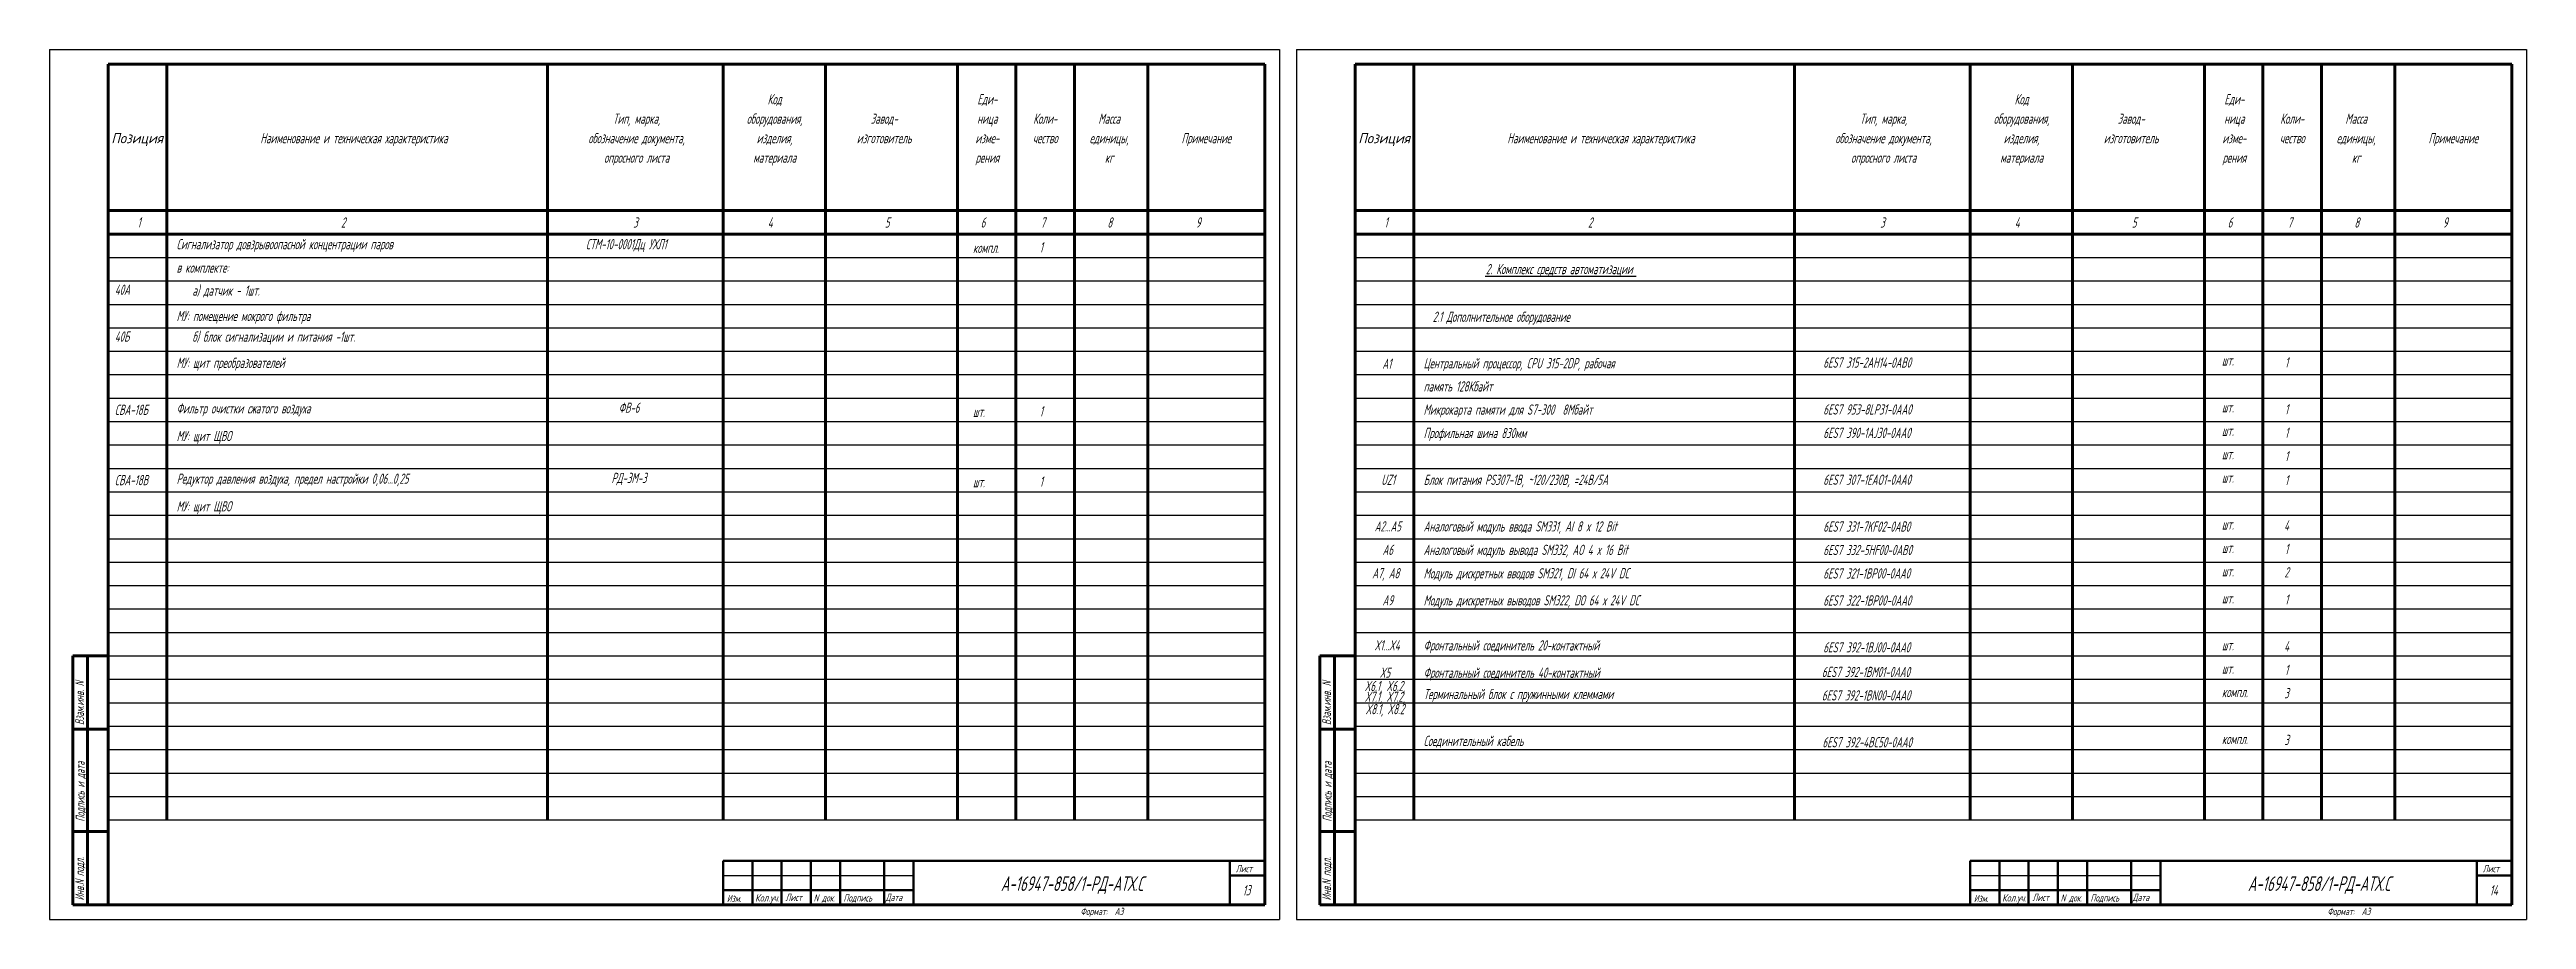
# Model space of a CAD drawing. Header units: millimetres. Extents: x -680 to 9204, y -4430 to 7779.
# Drawn here: x 4910 to 5756, y -3980 to -3683 of the extents above; entities that cross this region are included whole.
import ezdxf
from ezdxf.enums import TextEntityAlignment as Align

# ---------------------------------------------------------------- set-up
doc = ezdxf.new("R2010")
doc.units = ezdxf.units.MM
doc.layers.get('Defpoints').update_dxf_attribs({"color": 33})
doc.layers.add('Обводка', color=6, linetype='Continuous', lineweight=25)
doc.layers.add('Текст_КИП', color=2, linetype='Continuous', lineweight=25)
doc.styles.add('Simplex', font='simplex.shx', dxfattribs={"width": 0.7, "oblique": 15})

msp = doc.modelspace()

# ---------------------------------------------------------------- texts
at = {"layer": 'Текст_КИП', "style": 'Simplex', "oblique": 15, "width": 0.6}
for s, p in [('Код', (5158.088, -3701.852)), ('Еди-', (5230.705, -3701.852)), ('Код', (5583.919, -3701.852)), ('Еди-', (5656.537, -3701.852)), ('Наименование и техническая характеристика', (5014.434, -3715.152)), ('обозначение документа,', (5110.959, -3715.152)), ('Тип, марка,', (5110.959, -3708.502)), ('оборудования,', (5158.088, -3708.502)), ('изделия,', (5158.088, -3715.152)), ('изготовитель', (5195.487, -3715.152)), ('Завод-', (5195.487, -3708.502)), ('изме-', (5230.705, -3715.152)), ('ница', (5230.705, -3708.502)), ('Коли-', (5250.487, -3708.502)), ('чество', (5250.487, -3715.152)), ('единицы,', (5272.323, -3715.152)), ('Масса', (5272.323, -3708.502)), ('Примечание', (5305.487, -3715.152)), ('Наименование и техническая характеристика', (5440.265, -3715.152)), ('обозначение документа,', (5536.79, -3715.152)), ('Тип, марка,', (5536.79, -3708.502)), ('оборудования,', (5583.919, -3708.502)), ('изделия,', (5583.919, -3715.152)), ('изготовитель', (5621.318, -3715.152)), ('Завод-', (5621.318, -3708.502)), ('изме-', (5656.537, -3715.152)), ('ница', (5656.537, -3708.502)), ('Коли-', (5676.318, -3708.502)), ('чество', (5676.318, -3715.152)), ('единицы,', (5698.154, -3715.152)), ('Масса', (5698.154, -3708.502)), ('Примечание', (5731.318, -3715.152)), ('опросного листа', (5110.959, -3721.802)), ('материала', (5158.088, -3721.802)), ('рения', (5230.705, -3721.802)), ('кг', (5272.323, -3721.802)), ('опросного листа', (5536.79, -3721.802)), ('материала', (5583.919, -3721.802)), ('рения', (5656.537, -3721.802)), ('кг', (5698.154, -3721.802)), ('А1', (5367.129, -3792.173)), ('1', (5674.383, -3791.686)), ('ФВ-6', (5108.368, -3807.17)), ('1', (5674.383, -3807.686)), ('1', (5674.383, -3815.686)), ('1', (5674.383, -3823.686)), ('UZ1', (5367.587, -3831.794)), ('1', (5674.383, -3831.87)), ('А2...А5', (5367.467, -3847.692)), ('4', (5674.383, -3847.388)), ('А6', (5367.467, -3855.692)), ('1', (5674.383, -3855.388)), ('А7, А8 ', (5367.467, -3863.692)), ('2', (5674.383, -3863.388)), ('А9', (5367.467, -3872.925)), ('1', (5674.383, -3872.621)), ('X1...X4', (5367.188, -3888.307)), ('4', (5674.383, -3888.66)), ('X6.1, X6.2,', (5366.476, -3902.196)), ('X5', (5366.476, -3897.64)), ('1', (5674.383, -3896.662)), ('X7.1, X7.2,', (5366.476, -3905.853)), ('X8.1, X8.2', (5366.476, -3910.092)), ('3', (5674.383, -3904.621)), ('3', (5674.383, -3920.621))]:
    msp.add_text(s, height=3.5, dxfattribs=at).set_placement(p, align=Align.CENTER)
at = {"layer": 'Текст_КИП', "style": 'Simplex', "oblique": 15, "width": 0.822902}
for p, p2 in [((4931.575, -3715.152), (4949.267, -3715.152)), ((5357.406, -3715.152), (5375.098, -3715.152))]:
    msp.add_text('Позиция', height=3.5, dxfattribs=at).set_placement(p, p2, align=Align.FIT)
at = {"layer": 'Текст_КИП', "style": 'Simplex', "oblique": 15, "width": 0.6}
for s, height, p in [('1', 3.5, (4940.467, -3743.948)), ('2', 3.5, (5010.027, -3743.948)), ('3', 3.5, (5109.803, -3743.948)), ('4', 3.5, (5155.756, -3743.948)), ('5', 3.5, (5195.729, -3743.948)), ('6', 3.5, (5228.463, -3743.948)), ('7', 3.5, (5248.922, -3743.948)), ('8', 3.5, (5271.716, -3743.948)), ('9', 3.5, (5301.932, -3743.948)), ('1', 3.5, (5366.298, -3743.948)), ('2', 3.5, (5435.858, -3743.948)), ('3', 3.5, (5535.634, -3743.948)), ('4', 3.5, (5581.587, -3743.948)), ('5', 3.5, (5621.561, -3743.948)), ('6', 3.5, (5654.295, -3743.948)), ('7', 3.5, (5674.753, -3743.948)), ('8', 3.5, (5697.547, -3743.948)), ('9', 3.5, (5727.763, -3743.948)), ('компл.', 3.5, (5225.815, -3752.598)), ('1', 3.5, (5248.576, -3752.39)), ('40А', 3.5, (4932.773, -3766.896)), ('40Б', 3.5, (4932.773, -3782.896)), ('2.1 Дополнительное оборудование', 3.5, (5382.832, -3776.138)), ('Центральный процессор, CPU 315-2DP, рабочая', 3.5, (5379.71, -3792.01)), ('шт.', 3.5, (5652.306, -3791.043)), ('память 128Кбайт', 3.5, (5379.71, -3799.903)), ('СВА-18Б', 3.5, (4932.773, -3807.896)), ('Фильтр очистки сжатого воздуха', 3.5, (4953.879, -3807.41)), ('шт.', 3.5, (5225.815, -3808.598)), ('1', 3.5, (5248.576, -3808.39)), ('Микрокарта памяти для S7-300  8Мбайт', 3.5, (5379.71, -3807.821)), ('6ES7 953-8LP31-0AA0', 3.5, (5516.187, -3807.773)), ('шт.', 3.5, (5652.306, -3807.043)), ('МУ: щит ЩВО', 3.5, (4953.879, -3816.853)), ('Профильная шина 830мм', 3.5, (5379.71, -3815.821)), ('6ES7 390-1AJ30-0AA0', 3.5, (5516.187, -3815.773)), ('шт.', 3.5, (5652.306, -3815.043)), ('шт.', 3.5, (5652.306, -3823.043)), ('СВА-18В', 3.5, (4932.773, -3831.896)), ('Редуктор давления воздуха, предел настройки 0,06...0,25', 3.5, (4953.879, -3831.41)), ('шт.', 3.5, (5225.815, -3832.598)), ('1', 3.5, (5248.576, -3832.39)), ('Блок питания PS307-1B, ~120/230В, =24В/5А', 3.5, (5379.71, -3831.794)), ('шт.', 3.5, (5652.306, -3831.043)), ('МУ: щит ЩВО', 3.5, (4953.879, -3840.853)), ('Аналоговый модуль ввода SM331, AI 8 x 12 Bit', 3.5, (5379.71, -3847.709)), ('6ES7 331-7KF02-0АВ0', 3.5, (5516.187, -3847.773)), ('шт.', 3.5, (5652.306, -3847.043)), ('Аналоговый модуль вывода SM332, AO 4 x 16 Bit', 3.5, (5379.71, -3855.709)), ('6ES7 332-5HF00-0AB0', 3.5, (5516.187, -3855.773)), ('шт.', 3.5, (5652.306, -3855.043)), ('Модуль дискретных вводов SM321, DI 64 х 24V DC', 3.5, (5379.71, -3863.709)), ('6ES7 321-1BP00-0AA0', 3.5, (5516.187, -3863.773)), ('шт.', 3.5, (5652.306, -3863.043)), ('Модуль дискретных выводов SM322, DО 64 х 24V DC', 3.5, (5379.71, -3872.943)), ('6ES7 322-1BP00-0AA0', 3.5, (5516.187, -3873.006)), ('шт.', 3.5, (5652.306, -3872.276)), ('Фронтальный соединитель 20-контактный', 3.5, (5379.71, -3888.33)), ('6ES7 392-1BJ00-0AA0', 3.5, (5516.187, -3889.006)), ('шт.', 3.5, (5652.306, -3888.276)), ('Фронтальный соединитель 40-контактный', 3.5, (5379.71, -3897.663)), (' 6ES7 392-1BM01-0AA0', 3.5, (5514.312, -3897.404)), ('шт.', 3.5, (5652.306, -3896.276)), ('Терминальный блок с пружинными клеммами', 3.5, (5379.71, -3904.943)), (' 6ES7 392-1BN00-0AA0', 3.5, (5514.312, -3905.404)), ('компл.', 3.5, (5652.306, -3904.276)), ('Соединительный кабель                   ', 3.5, (5379.71, -3920.943)), ('6ES7 392-4BC50-0AA0', 3.5, (5515.893, -3921.404)), ('компл.', 3.5, (5652.306, -3920.276)), ('А-16947-858/1-РД-АТХ.С', 5, (5235.356, -3970.428)), ('А-16947-858/1-РД-АТХ.С', 5, (5661.187, -3970.428))]:
    msp.add_text(s, height=height, dxfattribs=at).set_placement(p)
at = {"layer": 'Текст_КИП', "color": 3, "style": 'Simplex', "oblique": 15, "width": 0.6}
for s, p in [('Сигнализатор довзрывоопасной концентрации паров', (4953.879, -3751.343)), ('СТМ-10-0001Дц УХЛ1', (5093.67, -3751.343)), ('в комплекте:', (4953.879, -3759.343)), ('а) датчик - 1шт.', (4959.265, -3767.184)), ('МУ: помещение мокрого фильтра', (4953.879, -3775.853)), ('б) блок сигнализации и питания -1шт.', (4959.265, -3782.937)), ('МУ: щит преобразователей', (4953.879, -3791.853))]:
    msp.add_text(s, height=3.5, dxfattribs=at).set_placement(p)
at = {"layer": 'Текст_КИП', "lineweight": -3, "style": 'Simplex', "oblique": 15, "width": 0.6}
for s, height, p in [('%%U2. Комплекс средств автоматизации ', 3.5, (5400.96, -3759.848)), ('Лист', 2.5, (5315.569, -3964.036)), ('Лист', 2.5, (5741.4, -3964.036)), ('Изм.', 2.5, (5141.766, -3974.223)), ('Лист', 2.5, (5161.785, -3973.859)), ('N док.', 2.5, (5171.431, -3974.041)), ('Подпись', 2.5, (5181.622, -3974.041)), ('Дата', 2.5, (5196, -3973.859)), ('13', 3.5, (5317.928, -3971.921)), ('Изм.', 2.5, (5567.597, -3974.223)), ('Лист', 2.5, (5587.616, -3973.859)), ('N док.', 2.5, (5597.262, -3974.041)), ('Подпись', 2.5, (5607.453, -3974.041)), ('Дата', 2.5, (5621.831, -3973.859)), ('14', 3.5, (5743.759, -3971.921)), ('Формат:  А3', 2.5, (5262.53, -3978.68)), ('Формат:  А3', 2.5, (5688.361, -3978.68))]:
    msp.add_text(s, height=height, dxfattribs=at).set_placement(p)
at = {"layer": 'Текст_КИП', "color": 7, "style": 'Simplex', "oblique": 15, "width": 0.6}
for s, p in [('6ES7 315-2AН14-0AB0', (5516.187, -3791.773)), ('6ES7 307-1EAO1-0АA0', (5516.187, -3831.773))]:
    msp.add_text(s, height=3.5, dxfattribs=at).set_placement(p)
at = {"layer": 'Текст_КИП', "color": 3, "style": 'Simplex', "oblique": 15, "width": 0.6}
msp.add_text('РД-ЗМ-3', height=3.5, dxfattribs=at).set_placement((5108.368, -3831.17), align=Align.CENTER)
at = {"layer": 'Текст_КИП', "style": 'Simplex', "oblique": 15, "width": 0.6}
for s, p in [('Взам.инв. N', (4922.25, -3913.785)), ('Взам.инв. N', (5348.081, -3913.785)), ('Подпись и дата', (4922.46, -3946.781)), ('Подпись и дата', (5348.291, -3946.781)), ('Инв.N подл.', (4922.25, -3973.681)), ('Инв.N подл.', (5348.081, -3973.681))]:
    msp.add_text(s, height=3, rotation=90, dxfattribs=at).set_placement(p)
at = {"layer": 'Текст_КИП', "lineweight": -3, "style": 'Simplex', "oblique": 15, "width": 0.696257}
for p, p2 in [((5151.411, -3974.041), (5159.783, -3974.041)), ((5577.243, -3974.041), (5585.614, -3974.041))]:
    msp.add_text('Кол.уч.', height=2.5, dxfattribs=at).set_placement(p, p2, align=Align.FIT)

# ---------------------------------------------------------------- linework, layer by layer
at = {"lineweight": 60}
for p, q in [((4930.487, -3975.152), (4930.487, -3688.152)), ((4930.487, -3688.152), (5325.487, -3688.152)), ((4950.487, -3688.152), (4950.487, -3946.152)), ((5080.487, -3688.152), (5080.487, -3946.152)), ((5140.487, -3688.152), (5140.487, -3946.152)), ((5175.487, -3688.152), (5175.487, -3946.152)), ((5220.487, -3688.152), (5220.487, -3946.152)), ((5240.487, -3688.152), (5240.487, -3946.152)), ((5260.487, -3688.152), (5260.487, -3946.152)), ((5285.487, -3688.152), (5285.487, -3946.152)), ((5325.487, -3688.152), (5325.487, -3975.152)), ((5356.318, -3975.152), (5356.318, -3688.152)), ((5356.318, -3688.152), (5751.318, -3688.152)), ((5376.318, -3688.152), (5376.318, -3946.152)), ((5506.318, -3688.152), (5506.318, -3946.152)), ((5566.318, -3688.152), (5566.318, -3946.152)), ((5601.318, -3688.152), (5601.318, -3946.152)), ((5646.318, -3688.152), (5646.318, -3946.152)), ((5666.318, -3688.152), (5666.318, -3946.152)), ((5686.318, -3688.152), (5686.318, -3946.152)), ((5711.318, -3688.152), (5711.318, -3946.152)), ((5751.318, -3688.152), (5751.318, -3975.152)), ((4930.487, -3738.152), (5325.487, -3738.152)), ((5356.318, -3738.152), (5751.318, -3738.152)), ((4930.487, -3746.152), (5325.487, -3746.152)), ((5356.318, -3746.152), (5751.318, -3746.152)), ((4918.487, -3975.152), (4918.487, -3890.152)), ((4918.487, -3890.152), (4930.487, -3890.152)), ((4923.487, -3975.152), (4923.487, -3890.152)), ((5344.318, -3975.152), (5344.318, -3890.152)), ((5344.318, -3890.152), (5356.318, -3890.152)), ((5349.318, -3975.152), (5349.318, -3890.152)), ((4930.487, -3915.152), (4918.487, -3915.152)), ((5356.318, -3915.152), (5344.318, -3915.152)), ((4930.487, -3950.152), (4918.487, -3950.152)), ((5356.318, -3950.152), (5344.318, -3950.152)), ((4930.487, -3975.152), (4918.487, -3975.152)), ((5325.487, -3975.152), (4930.487, -3975.152)), ((5356.318, -3975.152), (5344.318, -3975.152)), ((5751.318, -3975.152), (5356.318, -3975.152))]:
    msp.add_line(p, q, dxfattribs=at)
at = {"lineweight": 50}
for p, q in [((5325.487, -3960.152), (5140.487, -3960.152)), ((5140.487, -3960.152), (5140.487, -3975.152)), ((5150.487, -3975.152), (5150.487, -3960.152)), ((5160.487, -3975.152), (5160.487, -3960.152)), ((5170.487, -3975.152), (5170.487, -3960.152)), ((5180.487, -3975.152), (5180.487, -3960.152)), ((5195.487, -3975.152), (5195.487, -3960.152)), ((5205.487, -3975.152), (5205.487, -3960.152)), ((5313.487, -3975.152), (5313.487, -3960.152)), ((5313.487, -3965.152), (5325.487, -3965.152)), ((5751.318, -3960.152), (5566.318, -3960.152)), ((5566.318, -3960.152), (5566.318, -3975.152)), ((5576.318, -3975.152), (5576.318, -3960.152)), ((5586.318, -3975.152), (5586.318, -3960.152)), ((5596.318, -3975.152), (5596.318, -3960.152)), ((5606.318, -3975.152), (5606.318, -3960.152)), ((5621.318, -3975.152), (5621.318, -3960.152)), ((5631.318, -3975.152), (5631.318, -3960.152)), ((5739.318, -3975.152), (5739.318, -3960.152)), ((5739.318, -3965.152), (5751.318, -3965.152)), ((5140.487, -3970.152), (5205.487, -3970.152)), ((5566.318, -3970.152), (5631.318, -3970.152))]:
    msp.add_line(p, q, dxfattribs=at)
at = {"lineweight": -3}
for p, q in [((5140.487, -3965.152), (5205.487, -3965.152)), ((5566.318, -3965.152), (5631.318, -3965.152))]:
    msp.add_line(p, q, dxfattribs=at)
at = {"layer": 'Defpoints'}
for p, q in [((4910.487, -3683.152), (5330.487, -3683.152)), ((4910.487, -3683.152), (4910.487, -3980.124)), ((5330.487, -3683.152), (5330.487, -3980.152)), ((5336.318, -3683.152), (5756.318, -3683.152)), ((5336.318, -3683.152), (5336.318, -3980.124)), ((5756.318, -3683.152), (5756.318, -3980.152)), ((4910.487, -3980.124), (5330.487, -3980.152)), ((5336.318, -3980.124), (5756.318, -3980.152))]:
    msp.add_line(p, q, dxfattribs=at)
at = {"layer": 'Обводка', "color": 155}
for p, q in [((4930.487, -3754.152), (5325.487, -3754.152)), ((5356.318, -3754.152), (5751.318, -3754.152)), ((4930.487, -3762.152), (5325.487, -3762.152)), ((5356.318, -3762.152), (5751.318, -3762.152)), ((4930.487, -3770.152), (5325.487, -3770.152)), ((5356.318, -3770.152), (5751.318, -3770.152)), ((4930.487, -3778.152), (5325.487, -3778.152)), ((5356.318, -3778.152), (5751.318, -3778.152)), ((4930.487, -3786.152), (5325.487, -3786.152)), ((5356.318, -3786.152), (5751.318, -3786.152)), ((4930.487, -3794.152), (5325.487, -3794.152)), ((5356.318, -3794.152), (5751.318, -3794.152)), ((4930.487, -3802.152), (5325.487, -3802.152)), ((5356.318, -3802.152), (5751.318, -3802.152)), ((4930.487, -3810.152), (5325.487, -3810.152)), ((5356.318, -3810.152), (5751.318, -3810.152)), ((4930.487, -3818.152), (5325.487, -3818.152)), ((5356.318, -3818.152), (5751.318, -3818.152)), ((4930.487, -3826.152), (5325.487, -3826.152)), ((5356.318, -3826.152), (5751.318, -3826.152)), ((4930.487, -3834.152), (5325.487, -3834.152)), ((5356.318, -3834.152), (5751.318, -3834.152)), ((4930.487, -3842.152), (5325.487, -3842.152)), ((5356.318, -3842.152), (5751.318, -3842.152)), ((4930.487, -3850.152), (5325.487, -3850.152)), ((5356.318, -3850.152), (5751.318, -3850.152)), ((4930.487, -3858.152), (5325.487, -3858.152)), ((5356.318, -3858.152), (5751.318, -3858.152)), ((4930.487, -3866.152), (5325.487, -3866.152)), ((5356.318, -3866.152), (5751.318, -3866.152)), ((4930.487, -3874.152), (5325.487, -3874.152)), ((4930.487, -3882.152), (5325.487, -3882.152)), ((5356.318, -3874.152), (5751.318, -3874.152)), ((5356.318, -3882.152), (5751.318, -3882.152)), ((4930.487, -3890.152), (5325.487, -3890.152)), ((5356.318, -3890.152), (5751.318, -3890.152)), ((4930.487, -3898.152), (5325.487, -3898.152)), ((5356.318, -3898.152), (5751.318, -3898.152)), ((4930.487, -3906.152), (5325.487, -3906.152)), ((5356.318, -3906.152), (5751.318, -3906.152)), ((4930.487, -3914.152), (5325.487, -3914.152)), ((5356.318, -3914.152), (5751.318, -3914.152)), ((4930.487, -3922.152), (5325.487, -3922.152)), ((5356.318, -3922.152), (5751.318, -3922.152)), ((4930.487, -3930.152), (5325.487, -3930.152)), ((5356.318, -3930.152), (5751.318, -3930.152)), ((4930.487, -3938.152), (5325.487, -3938.152)), ((5356.318, -3938.152), (5751.318, -3938.152)), ((4930.487, -3946.152), (5325.487, -3946.152)), ((4930.487, -3946.152), (5325.487, -3946.152)), ((5356.318, -3946.152), (5751.318, -3946.152)), ((5356.318, -3946.152), (5751.318, -3946.152))]:
    msp.add_line(p, q, dxfattribs=at)

msp.set_redraw_order([(e.dxf.handle, doc.entitydb.next_handle()) for e in msp.query("TEXT MTEXT ATTDEF DIMENSION ARC_DIMENSION")])  # texts and dimensions are drawn at this point

doc.saveas('drawing.dxf')
